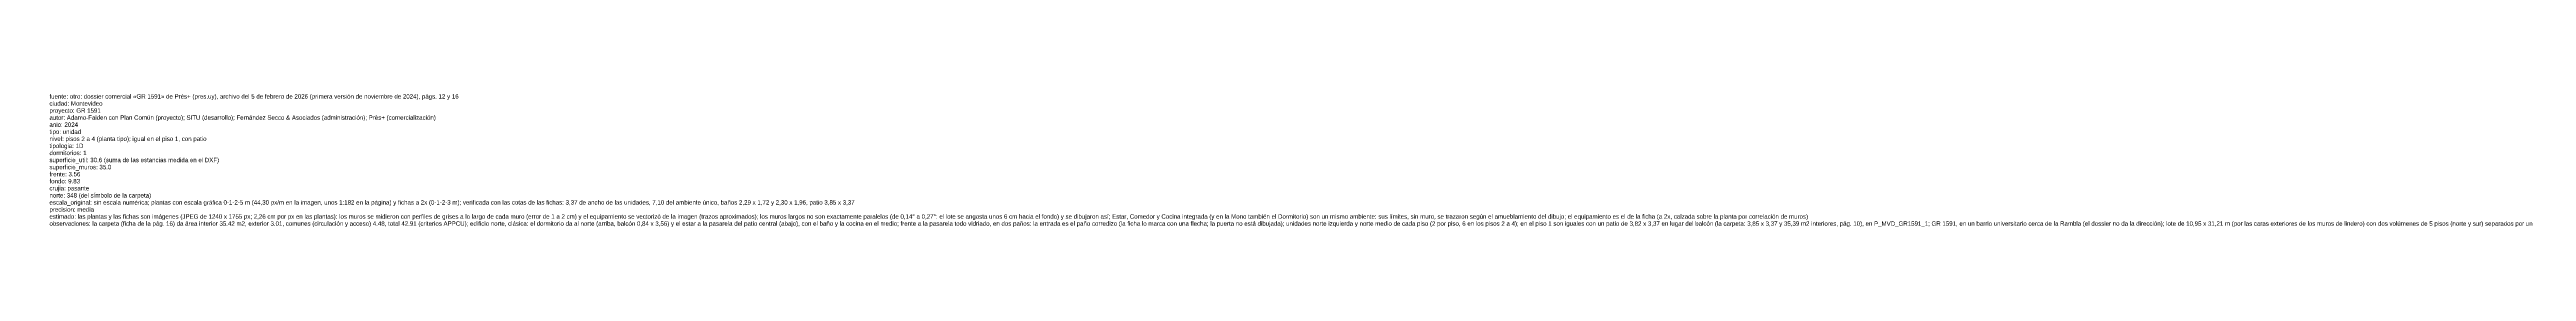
# Model space of a CAD drawing. Header units: metres. Extents: x 0 to 146, y 0 to 11.
# Drawn here: x 6.1 to 145.9, y 3.4 to 10.9 of the extents above; entities that cross this region are included whole.
import ezdxf

# ---------------------------------------------------------------- set-up
doc = ezdxf.new("R2010")
doc.units = ezdxf.units.M
doc.layers.add('Trazo_Datos', color=7, linetype='Continuous')

msp = doc.modelspace()

# ---------------------------------------------------------------- texts
at = {"layer": 'Trazo_Datos'}
for s, p in [('fuente: otro: dossier comercial «GR 1591» de Près+ (pres.uy), archivo del 5 de febrero de 2026 (primera versión de noviembre de 2024), págs. 12 y 16', (6.1, 10.67)), ('ciudad: Montevideo', (6.1, 10.27)), ('proyecto: GR 1591', (6.1, 9.87)), ('autor: Adamo-Faiden con Plan Común (proyecto); SITU (desarrollo); Fernández Secco & Asociados (administración); Près+ (comercialización)', (6.1, 9.47)), ('anio: 2024', (6.1, 9.07)), ('tipo: unidad', (6.1, 8.67)), ('nivel: pisos 2 a 4 (planta tipo); igual en el piso 1, con patio', (6.1, 8.27)), ('tipologia: 1D', (6.1, 7.87)), ('dormitorios: 1', (6.1, 7.47)), ('superficie_util: 30.6 (suma de las estancias medida en el DXF)', (6.1, 7.07)), ('frente: 3.56', (6.1, 6.27)), ('fondo: 9.83', (6.1, 5.87)), ('superficie_muros: 35.0', (6.1, 6.67)), ('crujia: pasante', (6.1, 5.47)), ('escala_original: sin escala numérica; plantas con escala gráfica 0-1-2-5 m (44,30 px/m en la imagen, unos 1:182 en la página) y fichas a 2x (0-1-2-3 m); verificada con las cotas de las fichas: 3,37 de ancho de las unidades, 7,10 del ambiente único, baños 2,29 x 1,72 y 2,30 x 1,96, patio 3,85 x 3,37', (6.1, 4.67)), ('norte: 348 (del símbolo de la carpeta)', (6.1, 5.07)), ('precision: media', (6.1, 4.27)), ('estimado: las plantas y las fichas son imágenes (JPEG de 1240 x 1755 px; 2,26 cm por px en las plantas): los muros se midieron con perfiles de grises a lo largo de cada muro (error de 1 a 2 cm) y el equipamiento se vectorizó de la imagen (trazos aproximados); los muros largos no son exactamente paralelos (de 0,14° a 0,27°: el lote se angosta unos 6 cm hacia el fondo) y se dibujaron así; Estar, Comedor y Cocina integrada (y en la Mono también el Dormitorio) son un mismo ambiente: sus límites, sin muro, se trazaron según el amueblamiento del dibujo; el equipamiento es el de la ficha (a 2x, calzada sobre la planta por correlación de muros)', (6.1, 3.87)), ('observaciones: la carpeta (ficha de la pág. 16) da área interior 35.42 m2, exterior 3.01, comunes (circulación y acceso) 4.48, total 42.91 (criterios APPCU); edificio norte, clásica: el dormitorio da al norte (arriba, balcón 0,84 x 3,56) y el estar a la pasarela del patio central (abajo), con el baño y la cocina en el medio; frente a la pasarela todo vidriado, en dos paños: la entrada es el paño corredizo (la ficha lo marca con una flecha; la puerta no está dibujada); unidades norte izquierda y norte medio de cada piso (2 por piso, 6 en los pisos 2 a 4); en el piso 1 son iguales con un patio de 3,82 x 3,37 en lugar del balcón (la carpeta: 3,85 x 3,37 y 35,39 m2 interiores, pág. 10), en P_MVD_GR1591_1; GR 1591, en un barrio universitario cerca de la Rambla (el dossier no da la dirección); lote de 10,95 x 31,21 m (por las caras exteriores de los muros de lindero) con dos volúmenes de 5 pisos (norte y sur) separados por un patio central con pasarelas', (6.1, 3.47))]:
    msp.add_text(s, height=0.25, dxfattribs=at).set_placement(p)

doc.saveas('drawing.dxf')
